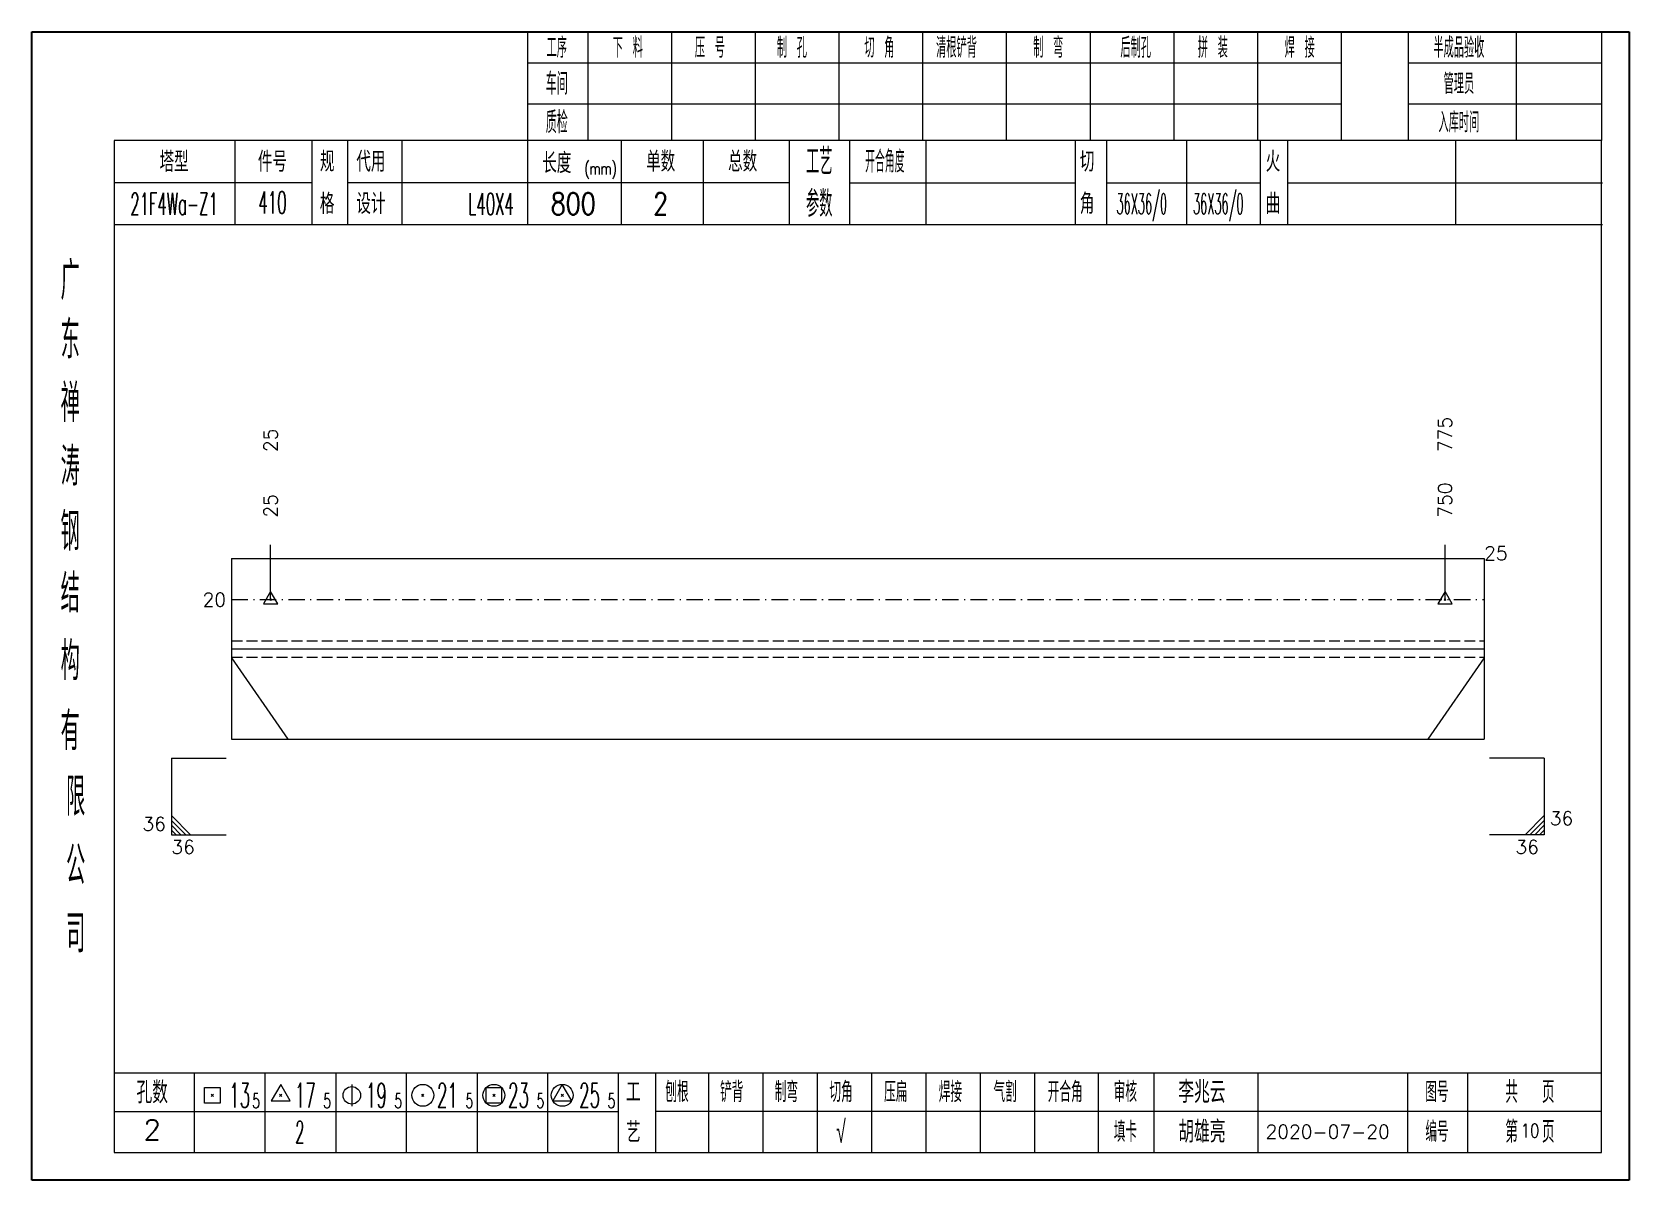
# Model space of a CAD drawing. Extents: x 1310 to 15542, y -76 to 8381.
# Drawn here: x 4325.6 to 4617.7, y 3663.8 to 3873.7 of the extents above; entities that cross this region are included whole.
import ezdxf
from ezdxf.enums import TextEntityAlignment as Align

# ---------------------------------------------------------------- set-up
doc = ezdxf.new("R2010")
doc.units = 0
doc.header["$MEASUREMENT"] = 0
doc.linetypes.add('一点画线', pattern=[5.2, 3, -1, 0.2, -1])
doc.linetypes.add('虚线', pattern=[2.75, 2, -0.75])
doc.layers.get('0').update_dxf_attribs({"linetype": 'CONTINUOUS', "lineweight": 25})
for name, color, linetype, lineweight in [('1', 7, 'CONTINUOUS', 25), ('4', 7, 'CONTINUOUS', 25), ('5', 7, 'CONTINUOUS', 25)]:
    doc.layers.add(name, color=color, linetype=linetype, lineweight=lineweight)
doc.styles.get("Standard").update_dxf_attribs({"font": 'simplex.shx', "width": 0.7, "height": 3, "bigfont": 'gbhzfs.shx'})

msp = doc.modelspace()

# ---------------------------------------------------------------- texts
at = {"color": 7, "linetype": 'Continuous', "lineweight": 13}
for s, p in [('25', (4369.252, 3796.914)), ('775', (4584.061, 3796.914))]:
    msp.add_text(s, height=2.5, rotation=90, dxfattribs=at).set_placement(p, align=Align.MIDDLE_LEFT)
at = {"color": 8, "linetype": 'Continuous', "lineweight": 9}
for s, p in [('750', (4584.061, 3784.914)), ('25', (4369.252, 3784.914))]:
    msp.add_text(s, height=2.5, rotation=90, dxfattribs=at).set_placement(p, align=Align.MIDDLE_LEFT)
at = {"color": 7, "linetype": 'Continuous', "lineweight": 13}
msp.add_text('25', height=2.5, dxfattribs=at).set_placement((4591.222, 3778.414), align=Align.MIDDLE_LEFT)
msp.add_text('20', height=2.5, dxfattribs=at).set_placement((4361.092, 3769.914), align=Align.MIDDLE_RIGHT)
msp.add_text('36', height=2.5, dxfattribs=at).set_placement((4603.222, 3727.914), align=Align.BOTTOM_LEFT)
msp.add_text('36', height=2.5, dxfattribs=at).set_placement((4350.092, 3726.914), align=Align.BOTTOM_RIGHT)
msp.add_text('36', height=2.5, dxfattribs=at).set_placement((4351.092, 3725.914), align=Align.TOP_LEFT)
msp.add_text('36', height=2.5, dxfattribs=at).set_placement((4601.222, 3725.914), align=Align.TOP_RIGHT)
at = {"layer": '4', "color": 1, "linetype": 'Continuous', "lineweight": 25}
for s, height, width, p in [('工序', 3.7, 0.7, (4421.592, 3870.871)), ('下 料', 3.7, 0.7, (4434.592, 3870.871)), ('压 号', 3.7, 0.7, (4449.592, 3870.871)), ('制 孔', 3.7, 0.7, (4464.592, 3870.871)), ('切 角', 3.7, 0.7, (4480.592, 3870.871)), ('清根铲背 ', 3.7, 0.7, (4495.592, 3870.871)), (' 制 弯', 3.7, 0.7, (4510.592, 3870.871)), (' 后制孔', 3.7, 0.7, (4526.592, 3870.871)), ('拼 装', 3.7, 0.7, (4541.592, 3870.871)), (' 焊 接', 3.7, 0.7, (4556.592, 3870.871)), ('半成品验收', 3.7, 0.7, (4586.592, 3870.871)), ('车间', 4, 0.7, (4421.592, 3864.271)), ('管理员', 3.7, 0.7, (4586.592, 3864.271)), ('质检', 4, 0.7, (4421.592, 3857.211)), ('入库时间', 3.7, 0.7, (4586.592, 3857.211)), ('(mm)', 2.24, 0.7, (4429.592, 3848.771)), ('工艺', 4.8, 0.7, (4469.592, 3850.031)), ('开合角度', 4, 0.6, (4481.592, 3850.031)), ('410', 4, 0.5, (4369.592, 3842.541)), ('参数', 4.8, 0.7, (4469.592, 3842.321)), ('36X36/0', 3.8, 0.4, (4528.592, 3842.321)), ('36X36/0', 3.8, 0.4, (4542.592, 3842.321)), ('21F4Wa-Z1', 4, 0.5, (4351.592, 3842.291)), ('L40X4', 4, 0.5, (4409.592, 3842.271)), ('800', 4, 0.8, (4424.592, 3842.321)), ('2', 4, 0.8, (4440.592, 3842.321)), ('广', 6.96, 0.7, (4332.592, 3828.241)), ('东', 6.96, 0.7, (4332.592, 3817.451)), ('禅', 6.96, 0.7, (4332.592, 3805.861)), ('涛', 6.96, 0.7, (4332.592, 3794.261)), ('钢', 6.96, 0.7, (4332.592, 3782.371)), ('结', 6.96, 0.7, (4332.592, 3771.061)), ('构', 6.96, 0.7, (4332.592, 3758.681)), ('有', 6.96, 0.7, (4332.592, 3745.871)), ('限', 6.96, 0.7, (4333.592, 3733.871)), ('公', 6.96, 0.7, (4333.592, 3721.331)), ('司', 6.96, 0.7, (4333.592, 3708.851)), ('13', 4.47, 0.5, (4363.592, 3679.271)), ('17', 4.47, 0.5, (4375.592, 3679.271)), ('19', 4.47, 0.5, (4388.592, 3679.271)), ('21', 4.47, 0.5, (4401.592, 3679.271)), ('23', 4.47, 0.5, (4414.592, 3679.271)), ('25', 4.47, 0.5, (4427.592, 3679.271)), ('刨根', 3.7, 0.8, (4443.592, 3679.871)), ('铲背', 3.7, 0.8, (4453.592, 3679.871)), ('制弯', 3.7, 0.8, (4463.592, 3679.871)), ('切角', 3.7, 0.8, (4473.592, 3679.871)), ('压扁', 3.7, 0.8, (4483.592, 3679.871)), ('焊接', 3.7, 0.8, (4493.592, 3679.871)), ('气割', 3.7, 0.8, (4503.592, 3679.871)), ('开合角', 3.7, 0.8, (4514.592, 3679.871)), ('审核', 3.7, 0.8, (4525.592, 3679.871)), ('图号', 3.7, 0.8, (4582.592, 3679.871)), ('共  页', 4, 0.8, (4599.592, 3679.871)), ('5', 2.68, 0.6, (4366.592, 3678.271)), ('5', 2.68, 0.6, (4379.592, 3678.271)), ('5', 2.68, 0.6, (4392.592, 3678.271)), ('5', 2.68, 0.6, (4405.592, 3678.271)), ('5', 2.68, 0.6, (4418.592, 3678.271)), ('5', 2.68, 0.6, (4431.592, 3678.271)), ('√', 4, 0.6, (4473.592, 3672.601)), ('第  页', 4, 0.8, (4599.592, 3672.601)), ('2', 4, 0.5, (4374.592, 3672.521)), ('填卡', 3.7, 0.8, (4525.592, 3672.601)), ('编号', 3.7, 0.8, (4582.592, 3672.601))]:
    msp.add_text(s, height=height, dxfattribs=dict(at, width=width)).set_placement(p, align=Align.MIDDLE_CENTER)
for s, height, p in [('塔型', 3.7, (4351.592, 3850.001)), ('件号', 3.7, (4369.592, 3850.001)), ('规', 3.7, (4379.592, 3850.031)), ('代用', 3.7, (4387.592, 3850.031)), ('长度', 3.7, (4421.592, 3849.771)), ('单数', 3.7, (4440.592, 3850.031)), ('总数', 3.7, (4455.592, 3850.031)), ('切', 3.7, (4518.592, 3850.031)), ('火', 3.7, (4552.592, 3850.031)), ('格', 3.7, (4379.592, 3842.321)), ('设计', 3.7, (4387.592, 3842.321)), ('角', 3.7, (4518.592, 3842.321)), ('曲', 3.7, (4552.592, 3842.321)), ('孔数', 4, (4347.592, 3679.791)), ('工', 3.7, (4435.592, 3679.871)), ('李兆云', 4, (4539.592, 3679.871)), ('胡雄亮', 4, (4539.592, 3672.601)), ('2', 3.7, (4347.592, 3672.961)), ('艺', 3.7, (4435.592, 3672.521)), ('2020-07-20', 2.5, (4562.592, 3672.601))]:
    msp.add_text(s, height=height, dxfattribs=at).set_placement(p, align=Align.MIDDLE_CENTER)
at = {"layer": '4', "color": 6, "linetype": 'Continuous', "lineweight": 25, "width": 0.8}
msp.add_text('10', height=2.5, dxfattribs=at).set_placement((4599.617, 3672.829), align=Align.MIDDLE_CENTER)

# ---------------------------------------------------------------- blocks, each defined once
blk = doc.blocks.new('孔17.5')
at = {"layer": '5', "color": 7, "linetype": 'Continuous', "lineweight": 13}
for p, q in [((0, 1), (-0.866, -0.5)), ((-0.1, -0.1), (0.1, 0.1)), ((0.1, -0.1), (-0.1, 0.1)), ((0.866, -0.5), (0, 1)), ((-0.866, -0.5), (0.866, -0.5))]:
    blk.add_line(p, q, dxfattribs=at)
blk = doc.blocks.new('CTJGK')
at = {"color": 6, "linetype": 'Continuous'}
for p, q in [((0, 209.97), (292.13, 209.97)), ((0, 0), (0, 209.97)), ((292.13, 209.97), (292.13, 0)), ((292.13, 0), (0, 0))]:
    blk.add_line(p, q, dxfattribs=at)

# ---------------------------------------------------------------- linework, layer by layer
at = {"color": 7, "linetype": 'Continuous', "lineweight": 18}
for p, q in [((4362.092, 3777.414), (4362.092, 3744.414)), ((4362.092, 3777.414), (4591.222, 3777.414)), ((4591.222, 3777.414), (4591.222, 3744.414)), ((4362.092, 3760.914), (4591.222, 3760.914))]:
    msp.add_line(p, q, dxfattribs=at)
at = {"color": 7, "linetype": 'Continuous', "lineweight": 13}
for p, q in [((4369.252, 3769.914), (4369.252, 3779.914)), ((4584.061, 3769.914), (4584.061, 3779.914)), ((4362.092, 3759.264), (4372.403, 3744.414)), ((4591.222, 3759.264), (4580.911, 3744.414)), ((4351.092, 3740.914), (4361.092, 3740.914)), ((4351.092, 3740.914), (4351.092, 3726.914)), ((4602.222, 3740.914), (4592.222, 3740.914)), ((4602.222, 3740.914), (4602.222, 3726.914)), ((4354.592, 3726.914), (4351.092, 3730.414)), ((4353.717, 3726.914), (4351.092, 3729.539)), ((4352.842, 3726.914), (4351.092, 3728.664)), ((4351.967, 3726.914), (4351.092, 3727.789)), ((4598.722, 3726.914), (4602.222, 3730.414)), ((4599.597, 3726.914), (4602.222, 3729.539)), ((4600.472, 3726.914), (4602.222, 3728.664)), ((4601.347, 3726.914), (4602.222, 3727.789)), ((4351.092, 3726.914), (4361.092, 3726.914)), ((4602.222, 3726.914), (4592.222, 3726.914))]:
    msp.add_line(p, q, dxfattribs=at)
at = {"color": 3, "linetype": '一点画线', "lineweight": 13}
msp.add_line((4362.092, 3769.914), (4591.222, 3769.914), dxfattribs=at)
at = {"color": 1, "linetype": '虚线', "lineweight": 18}
for p, q in [((4362.092, 3762.414), (4591.222, 3762.414)), ((4362.092, 3759.414), (4591.222, 3759.414))]:
    msp.add_line(p, q, dxfattribs=at)
at = {"layer": '1', "color": 7, "linetype": 'Continuous', "lineweight": 18}
msp.add_line((4362.092, 3744.414), (4591.222, 3744.414), dxfattribs=at)
at = {"layer": '4', "color": 1, "linetype": 'Continuous', "lineweight": 18}
for p, q in [((4325.592, 3873.741), (4325.592, 3663.771)), ((4617.722, 3873.741), (4325.592, 3873.741)), ((4416.222, 3873.741), (4416.222, 3853.901)), ((4427.252, 3873.741), (4427.252, 3853.881)), ((4442.562, 3873.741), (4442.562, 3853.881)), ((4457.882, 3873.741), (4457.882, 3853.881)), ((4473.192, 3873.741), (4473.192, 3853.881)), ((4488.502, 3873.741), (4488.502, 3853.881)), ((4503.812, 3873.741), (4503.812, 3853.881)), ((4519.132, 3873.741), (4519.132, 3853.881)), ((4534.442, 3873.741), (4534.442, 3853.881)), ((4549.752, 3873.741), (4549.752, 3853.881)), ((4565.062, 3873.741), (4565.062, 3853.901)), ((4565.062, 3873.741), (4565.062, 3853.881)), ((4577.342, 3873.741), (4577.342, 3853.881)), ((4597.092, 3873.741), (4597.092, 3853.881)), ((4612.672, 3873.741), (4612.672, 3853.881)), ((4617.722, 3843.941), (4617.722, 3873.741)), ((4565.062, 3868.011), (4416.222, 3868.011)), ((4612.672, 3868.011), (4577.342, 3868.011)), ((4565.062, 3860.531), (4416.222, 3860.531)), ((4612.672, 3860.531), (4577.342, 3860.531)), ((4340.602, 3853.881), (4340.602, 3668.821)), ((4612.672, 3853.881), (4340.602, 3853.881)), ((4362.722, 3853.891), (4362.722, 3838.471)), ((4376.872, 3838.471), (4376.872, 3853.881)), ((4383.372, 3838.471), (4383.372, 3853.881)), ((4393.242, 3853.881), (4393.242, 3838.471)), ((4416.222, 3853.901), (4416.222, 3838.471)), ((4433.342, 3853.881), (4433.342, 3838.471)), ((4448.392, 3853.881), (4448.392, 3838.471)), ((4464.092, 3853.881), (4464.092, 3838.471)), ((4475.152, 3853.881), (4475.152, 3838.471)), ((4489.102, 3853.881), (4489.102, 3838.471)), ((4516.402, 3853.881), (4516.402, 3838.471)), ((4522.162, 3853.881), (4522.162, 3838.471)), ((4536.782, 3853.881), (4536.782, 3838.471)), ((4550.242, 3853.881), (4550.242, 3838.471)), ((4555.232, 3853.881), (4555.232, 3838.471)), ((4585.972, 3853.881), (4585.972, 3838.471)), ((4612.672, 3668.821), (4612.672, 3853.881)), ((4376.872, 3846.121), (4340.602, 3846.121)), ((4464.092, 3846.171), (4383.372, 3846.171)), ((4475.152, 3846.171), (4516.402, 3846.171)), ((4522.162, 3846.171), (4550.242, 3846.171)), ((4555.232, 3846.171), (4612.852, 3846.171)), ((4617.722, 3663.771), (4617.722, 3843.941)), ((4612.852, 3838.471), (4340.602, 3838.471)), ((4340.602, 3683.351), (4612.672, 3683.351)), ((4355.292, 3683.351), (4355.292, 3668.821)), ((4368.222, 3668.821), (4368.222, 3683.351)), ((4381.152, 3683.351), (4381.152, 3668.821)), ((4394.072, 3668.821), (4394.072, 3683.351)), ((4407.002, 3683.351), (4407.002, 3668.821)), ((4419.932, 3668.821), (4419.932, 3683.351)), ((4432.852, 3668.821), (4432.852, 3683.351)), ((4439.722, 3668.821), (4439.722, 3683.351)), ((4449.382, 3668.821), (4449.382, 3683.351)), ((4459.322, 3668.821), (4459.322, 3683.351)), ((4469.262, 3668.821), (4469.262, 3683.351)), ((4479.212, 3668.821), (4479.212, 3683.351)), ((4489.152, 3668.821), (4489.152, 3683.351)), ((4499.092, 3668.821), (4499.092, 3683.351)), ((4509.042, 3668.821), (4509.042, 3683.351)), ((4520.682, 3668.821), (4520.682, 3683.351)), ((4530.832, 3668.821), (4530.832, 3683.351)), ((4549.892, 3668.821), (4549.892, 3683.351)), ((4577.272, 3668.821), (4577.272, 3683.351)), ((4588.232, 3668.821), (4588.232, 3683.351)), ((4432.852, 3676.221), (4340.602, 3676.221)), ((4439.682, 3676.381), (4612.672, 3676.381)), ((4340.602, 3668.821), (4612.672, 3668.821)), ((4325.592, 3663.771), (4617.722, 3663.771))]:
    msp.add_line(p, q, dxfattribs=at)
at = {"layer": '4', "color": 7, "linetype": 'Continuous', "lineweight": 13}
for p, q in [((4371.092, 3681.271), (4369.36, 3678.271)), ((4372.824, 3678.271), (4371.092, 3681.271)), ((4384.092, 3681.271), (4384.092, 3677.271)), ((4422.592, 3681.271), (4420.86, 3678.271)), ((4424.324, 3678.271), (4422.592, 3681.271)), ((4357.178, 3677.857), (4357.178, 3680.685)), ((4357.178, 3680.685), (4360.006, 3680.685)), ((4358.392, 3679.071), (4358.792, 3679.471)), ((4358.792, 3679.071), (4358.392, 3679.471)), ((4360.006, 3680.685), (4360.006, 3677.857)), ((4369.36, 3678.271), (4372.824, 3678.271)), ((4370.892, 3679.071), (4371.292, 3679.471)), ((4371.292, 3679.071), (4370.892, 3679.471)), ((4396.892, 3679.071), (4397.292, 3679.471)), ((4397.292, 3679.071), (4396.892, 3679.471)), ((4408.678, 3677.857), (4408.678, 3680.685)), ((4408.678, 3680.685), (4411.506, 3680.685)), ((4409.892, 3679.071), (4410.292, 3679.471)), ((4410.292, 3679.071), (4409.892, 3679.471)), ((4411.506, 3680.685), (4411.506, 3677.857)), ((4420.86, 3678.271), (4424.324, 3678.271)), ((4422.392, 3679.071), (4422.792, 3679.471)), ((4422.792, 3679.071), (4422.392, 3679.471)), ((4360.006, 3677.857), (4357.178, 3677.857)), ((4411.506, 3677.857), (4408.678, 3677.857))]:
    msp.add_line(p, q, dxfattribs=at)
for centre, radius in [((4384.092, 3679.271), 1.6), ((4397.092, 3679.271), 2), ((4410.092, 3679.271), 2), ((4422.592, 3679.271), 2)]:
    msp.add_circle(centre, radius, dxfattribs=at)

# ---------------------------------------------------------------- block references
at = {"color": 0, "linetype": 'Continuous'}
msp.add_blockref('CTJGK', (4325.592, 3663.771), dxfattribs=at)
at = {"color": 8, "linetype": 'Continuous', "lineweight": 9, "xscale": 1.5, "yscale": 1.5, "zscale": 1.5}
for p in [(4369.252, 3769.914), (4584.061, 3769.914)]:
    msp.add_blockref('孔17.5', p, dxfattribs=at)

msp.set_redraw_order([(e.dxf.handle, doc.entitydb.next_handle()) for e in msp.query("TEXT MTEXT ATTDEF DIMENSION ARC_DIMENSION")])  # texts and dimensions are drawn at this point

doc.saveas('drawing.dxf')
